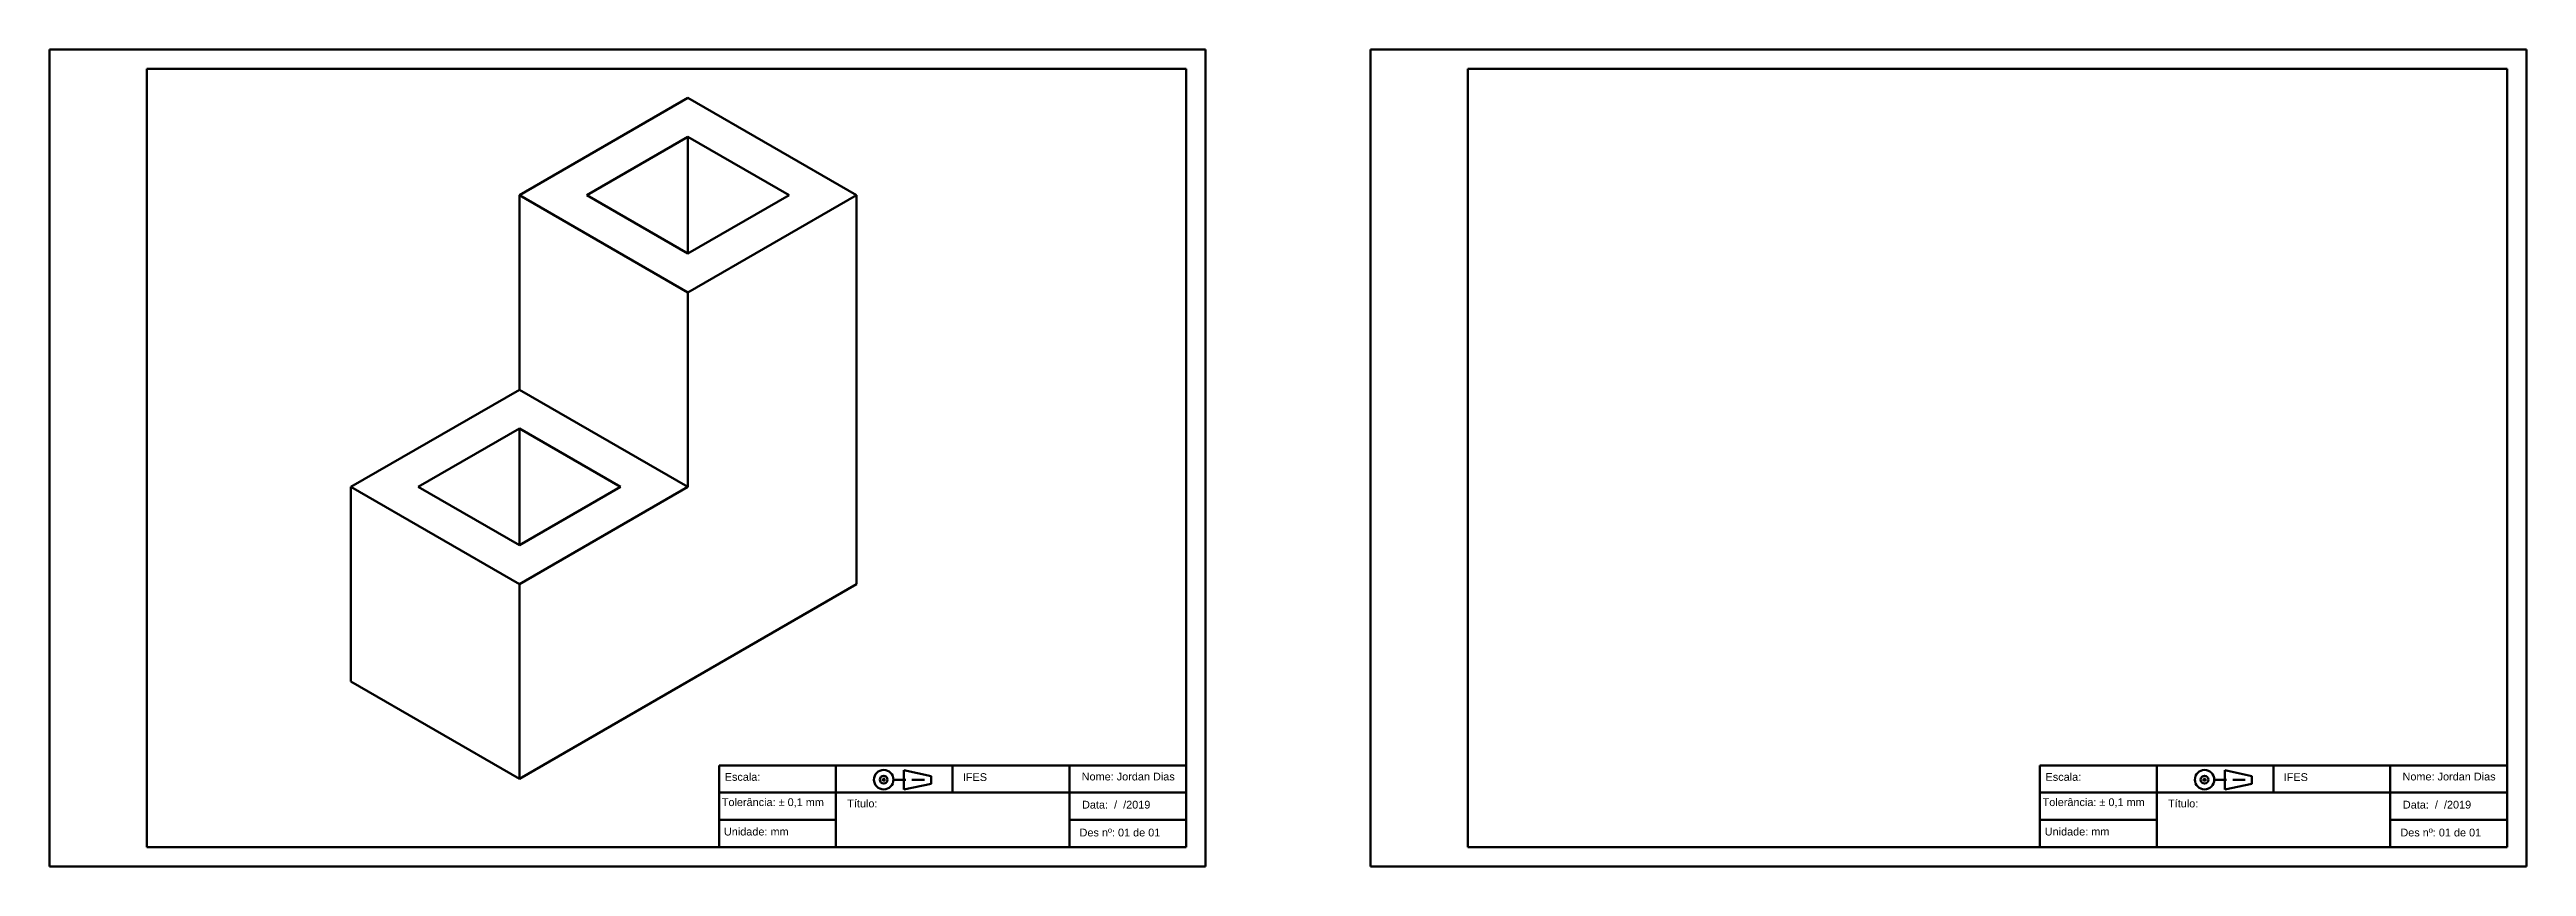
# Model space of a CAD drawing. Header units: millimetres. Extents: x 1304 to 2757, y 1438 to 1648.
# Drawn here: x 2121 to 2757, y 1438 to 1648 of the extents above; entities that cross this region are included whole.
import ezdxf

# ---------------------------------------------------------------- set-up
doc = ezdxf.new("R2010")
doc.units = ezdxf.units.MM
doc.linetypes.add('HIDDEN2', pattern=[4.7625, 3.175, -1.5875])
for name, color, linetype, lineweight in [('Centro', 100, 'Continuous', 100), ('Escondidas', 160, 'HIDDEN2', 50), ('Margem', 10, 'Continuous', 90)]:
    doc.layers.add(name, color=color, linetype=linetype, lineweight=lineweight)
doc.styles.get("Standard").update_dxf_attribs({"font": 'arial.ttf'})

msp = doc.modelspace()

# ---------------------------------------------------------------- texts
at = {"layer": 'Margem', "char_height": 2, "attachment_point": 1}
for s, insert in [('Escala:', (2294.19, 1461.74)), ('IFES', (2355.37, 1461.69)), ('Nome: Jordan Dias', (2385.9, 1461.83)), ('Escala:', (2633.51, 1461.74)), ('IFES', (2694.69, 1461.69)), ('Nome: Jordan Dias', (2725.22, 1461.83)), ('Título:', (2325.67, 1454.9)), ('Data:  /  /2019', (2385.99, 1454.6)), ('Título:', (2664.99, 1454.9)), ('Data:  /  /2019', (2725.3, 1454.6)), ('Unidade: mm', (2293.99, 1447.68)), ('Des nº: 01 de 01', (2385.35, 1447.44)), ('Unidade: mm', (2633.3, 1447.68)), ('Des nº: 01 de 01', (2724.67, 1447.44))]:
    msp.add_mtext(s, dxfattribs=dict(at, insert=insert))
at = {"layer": 'Margem', "char_height": 2, "width": 32.5779, "attachment_point": 1}
for insert in [(2293.45, 1455.24), (2632.76, 1455.24)]:
    msp.add_mtext('\\pt0;Tolerância: ± 0,1 mm', dxfattribs=dict(at, insert=insert))

# ---------------------------------------------------------------- linework, layer by layer
at = {"layer": 'Centro'}
for p, q in [((2145.74, 1642.71), (2145.74, 1442.71)), ((2412.74, 1642.71), (2145.74, 1642.71)), ((2412.74, 1442.71), (2412.74, 1642.71)), ((2485.06, 1642.71), (2485.06, 1442.71)), ((2752.06, 1642.71), (2485.06, 1642.71)), ((2752.06, 1442.71), (2752.06, 1642.71)), ((2292.74, 1456.71), (2292.74, 1463.71)), ((2292.74, 1463.71), (2322.74, 1463.71)), ((2382.74, 1463.71), (2322.74, 1463.71)), ((2322.74, 1463.71), (2322.74, 1456.71)), ((2382.74, 1463.71), (2352.74, 1463.71)), ((2352.74, 1463.71), (2352.74, 1456.71)), ((2382.74, 1456.71), (2382.74, 1463.71)), ((2382.74, 1463.71), (2412.74, 1463.71)), ((2632.06, 1456.71), (2632.06, 1463.71)), ((2632.06, 1463.71), (2662.06, 1463.71)), ((2722.06, 1463.71), (2662.06, 1463.71)), ((2662.06, 1463.71), (2662.06, 1456.71)), ((2722.06, 1463.71), (2692.06, 1463.71)), ((2692.06, 1463.71), (2692.06, 1456.71)), ((2722.06, 1456.71), (2722.06, 1463.71)), ((2722.06, 1463.71), (2752.06, 1463.71)), ((2322.74, 1456.71), (2292.74, 1456.71)), ((2292.74, 1456.71), (2292.74, 1449.71)), ((2322.74, 1449.71), (2322.74, 1456.71)), ((2382.74, 1456.71), (2322.74, 1456.71)), ((2412.74, 1456.71), (2382.74, 1456.71)), ((2382.74, 1456.71), (2382.74, 1449.71)), ((2412.74, 1449.71), (2412.74, 1456.71)), ((2662.06, 1456.71), (2632.06, 1456.71)), ((2632.06, 1456.71), (2632.06, 1449.71)), ((2662.06, 1449.71), (2662.06, 1456.71)), ((2722.06, 1456.71), (2662.06, 1456.71)), ((2752.06, 1456.71), (2722.06, 1456.71)), ((2722.06, 1456.71), (2722.06, 1449.71)), ((2752.06, 1449.71), (2752.06, 1456.71)), ((2292.74, 1449.71), (2322.74, 1449.71)), ((2292.74, 1449.71), (2292.74, 1442.71)), ((2322.74, 1449.71), (2322.74, 1442.71)), ((2412.74, 1449.71), (2382.74, 1449.71)), ((2382.74, 1449.71), (2382.74, 1442.71)), ((2412.74, 1442.71), (2412.74, 1449.71)), ((2632.06, 1449.71), (2662.06, 1449.71)), ((2632.06, 1449.71), (2632.06, 1442.71)), ((2662.06, 1449.71), (2662.06, 1442.71)), ((2752.06, 1449.71), (2722.06, 1449.71)), ((2722.06, 1449.71), (2722.06, 1442.71)), ((2752.06, 1442.71), (2752.06, 1449.71)), ((2145.74, 1442.71), (2412.74, 1442.71)), ((2485.06, 1442.71), (2752.06, 1442.71))]:
    msp.add_line(p, q, dxfattribs=at)
at = {"layer": 'Escondidas'}
for p, q in [((2337.54, 1460.02), (2345.74, 1460.02)), ((2676.86, 1460.02), (2685.05, 1460.02))]:
    msp.add_line(p, q, dxfattribs=at)
at = {"layer": 'Margem'}
for p, q in [((2120.74, 1647.71), (2417.74, 1647.71)), ((2120.74, 1437.71), (2120.74, 1647.71)), ((2120.74, 1647.71), (2120.74, 1642.71)), ((2417.74, 1647.71), (2417.74, 1437.71)), ((2417.74, 1647.71), (2417.74, 1642.71)), ((2460.06, 1647.71), (2757.06, 1647.71)), ((2460.06, 1437.71), (2460.06, 1647.71)), ((2460.06, 1647.71), (2460.06, 1642.71)), ((2757.06, 1647.71), (2757.06, 1437.71)), ((2757.06, 1647.71), (2757.06, 1642.71)), ((2241.46, 1610.27), (2284.76, 1635.27)), ((2284.76, 1635.27), (2328.06, 1610.27)), ((2258.78, 1610.27), (2284.76, 1625.27)), ((2284.76, 1625.27), (2310.74, 1610.27)), ((2284.76, 1625.27), (2284.76, 1595.27)), ((2241.46, 1560.27), (2241.46, 1610.27)), ((2241.46, 1610.27), (2284.76, 1585.27)), ((2258.78, 1610.27), (2284.76, 1595.27)), ((2284.76, 1585.27), (2328.06, 1610.27)), ((2284.76, 1595.27), (2310.74, 1610.27)), ((2328.06, 1610.27), (2328.06, 1510.27)), ((2284.76, 1535.27), (2284.76, 1585.27)), ((2198.16, 1535.27), (2241.46, 1560.27)), ((2241.46, 1560.27), (2284.76, 1535.27)), ((2215.48, 1535.27), (2241.46, 1550.27)), ((2241.46, 1550.27), (2267.44, 1535.27)), ((2241.46, 1550.27), (2241.46, 1520.27)), ((2198.16, 1485.27), (2198.16, 1535.27)), ((2198.16, 1535.27), (2241.46, 1510.27)), ((2215.48, 1535.27), (2241.46, 1520.27)), ((2241.46, 1510.27), (2284.76, 1535.27)), ((2241.46, 1520.27), (2267.44, 1535.27)), ((2241.46, 1460.27), (2241.46, 1510.27)), ((2241.46, 1460.27), (2328.06, 1510.27)), ((2241.46, 1460.27), (2198.16, 1485.27)), ((2335.04, 1460.02), (2334.54, 1460.02)), ((2335.04, 1460.52), (2335.04, 1460.02)), ((2335.04, 1460.02), (2335.04, 1459.52)), ((2335.04, 1460.02), (2335.54, 1460.02)), ((2340.22, 1462.46), (2340.22, 1459.96)), ((2347.22, 1460.96), (2340.22, 1462.46)), ((2340.22, 1459.96), (2340.22, 1457.46)), ((2340.22, 1457.46), (2347.22, 1458.96)), ((2347.22, 1459.96), (2347.22, 1460.96)), ((2347.22, 1460.96), (2347.22, 1458.96)), ((2674.36, 1460.02), (2673.86, 1460.02)), ((2674.36, 1460.52), (2674.36, 1460.02)), ((2674.36, 1460.02), (2674.36, 1459.52)), ((2674.36, 1460.02), (2674.86, 1460.02)), ((2679.53, 1462.46), (2679.53, 1459.96)), ((2686.53, 1460.96), (2679.53, 1462.46)), ((2679.53, 1459.96), (2679.53, 1457.46)), ((2679.53, 1457.46), (2686.53, 1458.96)), ((2686.53, 1459.96), (2686.53, 1460.96)), ((2686.53, 1460.96), (2686.53, 1458.96)), ((2335.04, 1457.02), (2335.04, 1457.02)), ((2674.36, 1457.02), (2674.36, 1457.02)), ((2120.74, 1437.71), (2120.74, 1442.71)), ((2417.74, 1437.71), (2417.74, 1442.71)), ((2460.06, 1437.71), (2460.06, 1442.71)), ((2757.06, 1437.71), (2757.06, 1442.71)), ((2417.74, 1437.71), (2120.74, 1437.71)), ((2757.06, 1437.71), (2460.06, 1437.71))]:
    msp.add_line(p, q, dxfattribs=at)
for centre, radius in [((2335.04, 1460.02), 2.5), ((2335.04, 1460.02), 1), ((2674.36, 1460.02), 2.5), ((2674.36, 1460.02), 1)]:
    msp.add_circle(centre, radius, dxfattribs=at)

msp.set_redraw_order([(e.dxf.handle, doc.entitydb.next_handle()) for e in msp.query("TEXT MTEXT ATTDEF DIMENSION ARC_DIMENSION")])  # texts and dimensions are drawn at this point

doc.saveas('drawing.dxf')
